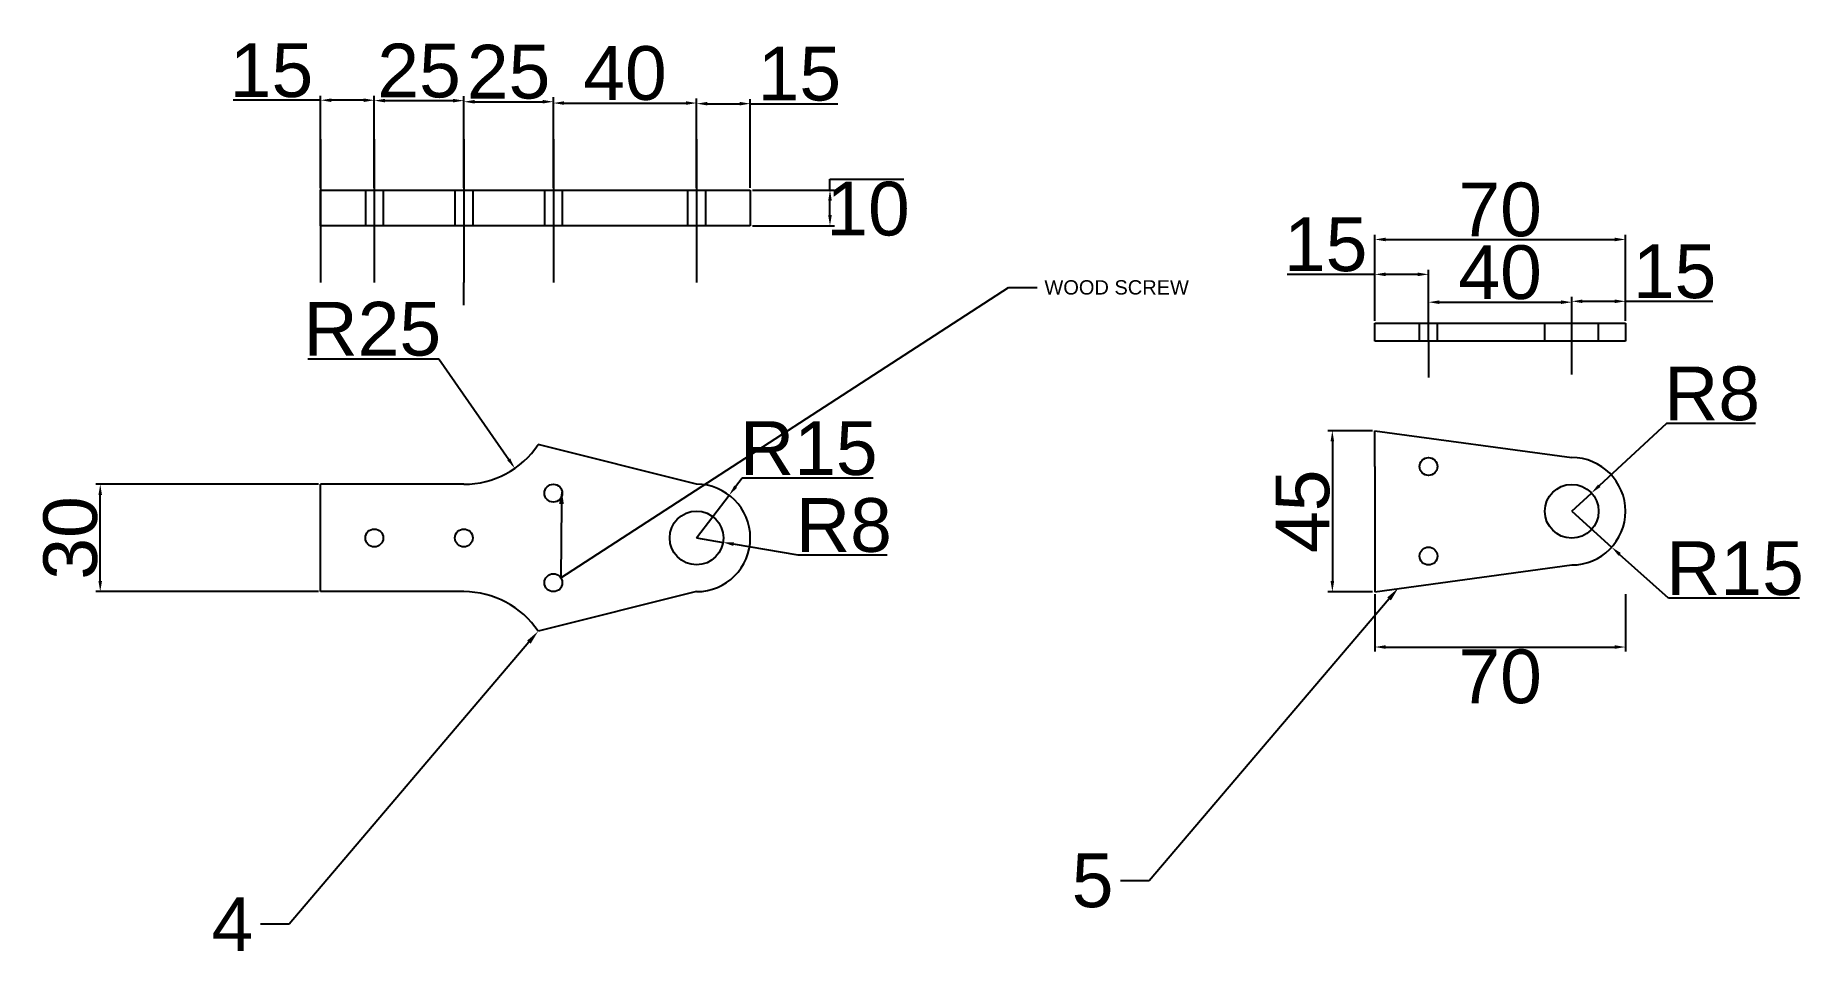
# Model space of a CAD drawing. Header units: millimetres. Extents: x -3009 to 55097, y -2803 to 5841.
# Drawn here: x 16373.5 to 16866.6, y 4916.2 to 5176.6 of the extents above; entities that cross this region are included whole.
import ezdxf
from ezdxf import colors
from ezdxf.entities.mleader import LeaderData, LeaderLine
from ezdxf.math import Vec2, Vec3

# ---------------------------------------------------------------- set-up
doc = ezdxf.new("R2010")
doc.units = ezdxf.units.MM
doc.layers.add('DIM', color=10, linetype='Continuous')
doc.layers.add('SC', color=5, linetype='Continuous')
doc.styles.get("Standard").update_dxf_attribs({"font": 'arial.ttf', "height": 15})
doc.dimstyles.new('DIM', dxfattribs={"dimtxt": 15, "dimasz": 3, "dimexe": 1.25, "dimexo": 0.625, "dimtad": 2, "dimtoh": 1, "dimdec": 0, "dimtxsty": 'Standard', "dimcen": 2.5, "dimclrd": 1, "dimclre": 4, "dimclrt": 1, "dimadec": 0, "dimazin": 0, "dimtfac": 1, "dimtdec": 0, "dimtmove": 0, "dimatfit": 3, "dimfxl": 1, "dimtfillclr": 4, "dimarcsym": 0})

msp = doc.modelspace()

# ---------------------------------------------------------------- blocks, each defined once
blk = doc.blocks.new('*D99')
at = {"layer": 'Defpoints', "color": 0, "transparency": 16777216}
for p in [(16817.63, 5119.61), (16747.63, 5096.23), (16817.63, 5096.23)]:
    blk.add_point(p, dxfattribs=at)
at = {"layer": 'DIM', "color": 4, "lineweight": -2, "transparency": 16777216}
for p, q in [((16747.63, 5096.85), (16747.63, 5120.86)), ((16817.63, 5096.85), (16817.63, 5120.86))]:
    blk.add_line(p, q, dxfattribs=at)
at = {"layer": 'DIM', "color": 1, "lineweight": -2, "transparency": 16777216}
blk.add_line((16750.63, 5119.61), (16814.63, 5119.61), dxfattribs=at)
at = {"layer": 'DIM', "color": 1, "transparency": 16777216}
for points in [[(16750.63, 5120.11), (16750.63, 5119.11), (16747.63, 5119.61)], [(16814.63, 5120.11), (16814.63, 5119.11), (16817.63, 5119.61)]]:
    blk.add_solid(points, dxfattribs=at)
at = {"layer": 'DIM', "color": 1, "transparency": 16777216, "insert": (16782.63, 5127.89), "char_height": 15, "attachment_point": 5}
blk.add_mtext('70', dxfattribs=at)
blk = doc.blocks.new('*D100')
at = {"layer": 'Defpoints', "color": 0, "transparency": 16777216}
for p in [(16747.63, 5109.86), (16747.63, 5096.23), (16762.63, 5096.23)]:
    blk.add_point(p, dxfattribs=at)
at = {"layer": 'DIM', "color": 1, "lineweight": -2, "transparency": 16777216}
for p, q in [((16747.63, 5109.86), (16723.19, 5109.86)), ((16759.63, 5109.86), (16750.63, 5109.86))]:
    blk.add_line(p, q, dxfattribs=at)
at = {"layer": 'DIM', "color": 4, "lineweight": -2, "transparency": 16777216}
for p, q in [((16747.63, 5096.85), (16747.63, 5111.11)), ((16762.63, 5096.85), (16762.63, 5111.11))]:
    blk.add_line(p, q, dxfattribs=at)
at = {"layer": 'DIM', "color": 1, "transparency": 16777216}
for points in [[(16750.63, 5110.36), (16750.63, 5109.36), (16747.63, 5109.86)], [(16759.63, 5110.36), (16759.63, 5109.36), (16762.63, 5109.86)]]:
    blk.add_solid(points, dxfattribs=at)
at = {"layer": 'DIM', "color": 1, "transparency": 16777216, "insert": (16733.91, 5118.15), "char_height": 15, "attachment_point": 5}
blk.add_mtext('15', dxfattribs=at)
blk = doc.blocks.new('*D101')
at = {"layer": 'Defpoints', "color": 0, "transparency": 16777216}
for p in [(16802.63, 5102.09), (16762.63, 5096.23), (16802.63, 5096.23)]:
    blk.add_point(p, dxfattribs=at)
at = {"layer": 'DIM', "color": 4, "lineweight": -2, "transparency": 16777216}
for p, q in [((16762.63, 5096.85), (16762.63, 5103.34)), ((16802.63, 5096.85), (16802.63, 5103.34))]:
    blk.add_line(p, q, dxfattribs=at)
at = {"layer": 'DIM', "color": 1, "lineweight": -2, "transparency": 16777216}
blk.add_line((16765.63, 5102.09), (16799.63, 5102.09), dxfattribs=at)
at = {"layer": 'DIM', "color": 1, "transparency": 16777216}
for points in [[(16765.63, 5102.59), (16765.63, 5101.59), (16762.63, 5102.09)], [(16799.63, 5102.59), (16799.63, 5101.59), (16802.63, 5102.09)]]:
    blk.add_solid(points, dxfattribs=at)
at = {"layer": 'DIM', "color": 1, "transparency": 16777216, "insert": (16782.63, 5110.37), "char_height": 15, "attachment_point": 5}
blk.add_mtext('40', dxfattribs=at)
blk = doc.blocks.new('*D102')
at = {"layer": 'Defpoints', "color": 0, "transparency": 16777216}
for p in [(16817.63, 5102.34), (16802.63, 5096.23), (16817.63, 5096.23)]:
    blk.add_point(p, dxfattribs=at)
at = {"layer": 'DIM', "color": 4, "lineweight": -2, "transparency": 16777216}
for p, q in [((16802.63, 5096.85), (16802.63, 5103.59)), ((16817.63, 5096.85), (16817.63, 5103.59))]:
    blk.add_line(p, q, dxfattribs=at)
at = {"layer": 'DIM', "color": 1, "lineweight": -2, "transparency": 16777216}
for p, q in [((16805.63, 5102.34), (16814.63, 5102.34)), ((16817.63, 5102.34), (16842.06, 5102.34))]:
    blk.add_line(p, q, dxfattribs=at)
at = {"layer": 'DIM', "color": 1, "transparency": 16777216}
for points in [[(16805.63, 5102.84), (16805.63, 5101.84), (16802.63, 5102.34)], [(16814.63, 5102.84), (16814.63, 5101.84), (16817.63, 5102.34)]]:
    blk.add_solid(points, dxfattribs=at)
at = {"layer": 'DIM', "color": 1, "transparency": 16777216, "insert": (16831.35, 5110.62), "char_height": 15, "attachment_point": 5}
blk.add_mtext('15', dxfattribs=at)
blk = doc.blocks.new('*D103')
at = {"layer": 'Defpoints', "color": 0, "transparency": 16777216}
for p in [(16747.63, 5066.2), (16735.77, 5021.2), (16747.63, 5021.2)]:
    blk.add_point(p, dxfattribs=at)
at = {"layer": 'DIM', "color": 4, "lineweight": -2, "transparency": 16777216}
for p, q in [((16747, 5066.2), (16734.52, 5066.2)), ((16747, 5021.2), (16734.52, 5021.2))]:
    blk.add_line(p, q, dxfattribs=at)
at = {"layer": 'DIM', "color": 1, "lineweight": -2, "transparency": 16777216}
blk.add_line((16735.77, 5063.2), (16735.77, 5024.2), dxfattribs=at)
at = {"layer": 'DIM', "color": 1, "transparency": 16777216}
for points in [[(16735.27, 5063.2), (16736.27, 5063.2), (16735.77, 5066.2)], [(16735.27, 5024.2), (16736.27, 5024.2), (16735.77, 5021.2)]]:
    blk.add_solid(points, dxfattribs=at)
at = {"layer": 'DIM', "color": 1, "transparency": 16777216, "insert": (16727.51, 5043.7), "char_height": 15, "attachment_point": 5, "rotation": 90}
blk.add_mtext('45', dxfattribs=at)
blk = doc.blocks.new('*D104')
at = {"layer": 'Defpoints', "color": 0, "transparency": 16777216}
for p in [(16808.13, 5048.8), (16802.63, 5043.7)]:
    blk.add_point(p, dxfattribs=at)
at = {"layer": 'DIM', "color": 1, "lineweight": -2, "transparency": 16777216}
for p, q in [((16829.11, 5068.22), (16810.33, 5050.84)), ((16853.95, 5068.22), (16829.11, 5068.22)), ((16802.63, 5043.7), (16808.13, 5048.8))]:
    blk.add_line(p, q, dxfattribs=at)
at = {"layer": 'DIM', "color": 1, "transparency": 16777216}
blk.add_solid([(16809.99, 5051.2), (16810.67, 5050.47), (16808.13, 5048.8)], dxfattribs=at)
at = {"layer": 'DIM', "color": 1, "transparency": 16777216, "insert": (16841.84, 5076.51), "char_height": 15, "attachment_point": 5}
blk.add_mtext('R8', dxfattribs=at)
blk = doc.blocks.new('*D105')
at = {"layer": 'Defpoints', "color": 0, "transparency": 16777216}
for p in [(16802.63, 5043.7), (16813.78, 5033.67)]:
    blk.add_point(p, dxfattribs=at)
at = {"layer": 'DIM', "color": 1, "lineweight": -2, "transparency": 16777216}
for p, q in [((16802.63, 5043.7), (16813.78, 5033.67)), ((16829.63, 5019.42), (16816.01, 5031.67)), ((16866.21, 5019.42), (16829.63, 5019.42))]:
    blk.add_line(p, q, dxfattribs=at)
at = {"layer": 'DIM', "color": 1, "transparency": 16777216}
blk.add_solid([(16816.35, 5032.04), (16815.68, 5031.3), (16813.78, 5033.67)], dxfattribs=at)
at = {"layer": 'DIM', "color": 1, "transparency": 16777216, "insert": (16848.24, 5027.71), "char_height": 15, "attachment_point": 5}
blk.add_mtext('R15', dxfattribs=at)
blk = doc.blocks.new('*D110')
at = {"layer": 'Defpoints', "color": 0, "transparency": 16777216}
for p in [(16453.21, 5158.49), (16453.21, 5133.4), (16468.21, 5133.4)]:
    blk.add_point(p, dxfattribs=at)
at = {"layer": 'DIM', "color": 1, "lineweight": -2, "transparency": 16777216}
for p, q in [((16453.21, 5158.49), (16428.77, 5158.49)), ((16465.21, 5158.49), (16456.21, 5158.49))]:
    blk.add_line(p, q, dxfattribs=at)
at = {"layer": 'DIM', "color": 4, "lineweight": -2, "transparency": 16777216}
for p, q in [((16453.21, 5134.03), (16453.21, 5159.74)), ((16468.21, 5134.03), (16468.21, 5159.74))]:
    blk.add_line(p, q, dxfattribs=at)
at = {"layer": 'DIM', "color": 1, "transparency": 16777216}
for points in [[(16456.21, 5158.99), (16456.21, 5157.99), (16453.21, 5158.49)], [(16465.21, 5158.99), (16465.21, 5157.99), (16468.21, 5158.49)]]:
    blk.add_solid(points, dxfattribs=at)
at = {"layer": 'DIM', "color": 1, "transparency": 16777216, "insert": (16439.49, 5166.78), "char_height": 15, "attachment_point": 5}
blk.add_mtext('15', dxfattribs=at)
blk = doc.blocks.new('*D111')
at = {"layer": 'Defpoints', "color": 0, "transparency": 16777216}
for p in [(16493.21, 5158.38), (16468.21, 5133.4), (16493.21, 5133.4)]:
    blk.add_point(p, dxfattribs=at)
at = {"layer": 'DIM', "color": 4, "lineweight": -2, "transparency": 16777216}
for p, q in [((16468.21, 5134.03), (16468.21, 5159.63)), ((16493.21, 5134.03), (16493.21, 5159.63))]:
    blk.add_line(p, q, dxfattribs=at)
at = {"layer": 'DIM', "color": 1, "lineweight": -2, "transparency": 16777216}
blk.add_line((16471.21, 5158.38), (16490.21, 5158.38), dxfattribs=at)
at = {"layer": 'DIM', "color": 1, "transparency": 16777216}
for points in [[(16471.21, 5158.88), (16471.21, 5157.88), (16468.21, 5158.38)], [(16490.21, 5158.88), (16490.21, 5157.88), (16493.21, 5158.38)]]:
    blk.add_solid(points, dxfattribs=at)
at = {"layer": 'DIM', "color": 1, "transparency": 16777216, "insert": (16480.71, 5166.67), "char_height": 15, "attachment_point": 5}
blk.add_mtext('25', dxfattribs=at)
blk = doc.blocks.new('*D112')
at = {"layer": 'Defpoints', "color": 0, "transparency": 16777216}
for p in [(16518.21, 5158.07), (16493.21, 5133.4), (16518.21, 5133.4)]:
    blk.add_point(p, dxfattribs=at)
at = {"layer": 'DIM', "color": 4, "lineweight": -2, "transparency": 16777216}
for p, q in [((16493.21, 5134.03), (16493.21, 5159.32)), ((16518.21, 5134.03), (16518.21, 5159.32))]:
    blk.add_line(p, q, dxfattribs=at)
at = {"layer": 'DIM', "color": 1, "lineweight": -2, "transparency": 16777216}
blk.add_line((16496.21, 5158.07), (16515.21, 5158.07), dxfattribs=at)
at = {"layer": 'DIM', "color": 1, "transparency": 16777216}
for points in [[(16496.21, 5158.57), (16496.21, 5157.57), (16493.21, 5158.07)], [(16515.21, 5158.57), (16515.21, 5157.57), (16518.21, 5158.07)]]:
    blk.add_solid(points, dxfattribs=at)
at = {"layer": 'DIM', "color": 1, "transparency": 16777216, "insert": (16505.71, 5166.36), "char_height": 15, "attachment_point": 5}
blk.add_mtext('25', dxfattribs=at)
blk = doc.blocks.new('*D113')
at = {"layer": 'Defpoints', "color": 0, "transparency": 16777216}
for p in [(16558.21, 5157.7), (16518.21, 5133.4), (16558.21, 5133.4)]:
    blk.add_point(p, dxfattribs=at)
at = {"layer": 'DIM', "color": 4, "lineweight": -2, "transparency": 16777216}
for p, q in [((16518.21, 5134.03), (16518.21, 5158.95)), ((16558.21, 5134.03), (16558.21, 5158.95))]:
    blk.add_line(p, q, dxfattribs=at)
at = {"layer": 'DIM', "color": 1, "lineweight": -2, "transparency": 16777216}
blk.add_line((16521.21, 5157.7), (16555.21, 5157.7), dxfattribs=at)
at = {"layer": 'DIM', "color": 1, "transparency": 16777216}
for points in [[(16521.21, 5158.2), (16521.21, 5157.2), (16518.21, 5157.7)], [(16555.21, 5158.2), (16555.21, 5157.2), (16558.21, 5157.7)]]:
    blk.add_solid(points, dxfattribs=at)
at = {"layer": 'DIM', "color": 1, "transparency": 16777216, "insert": (16538.21, 5165.99), "char_height": 15, "attachment_point": 5}
blk.add_mtext('40', dxfattribs=at)
blk = doc.blocks.new('*D114')
at = {"layer": 'Defpoints', "color": 0, "transparency": 16777216}
for p in [(16573.21, 5157.53), (16558.21, 5133.4), (16573.21, 5133.4)]:
    blk.add_point(p, dxfattribs=at)
at = {"layer": 'DIM', "color": 4, "lineweight": -2, "transparency": 16777216}
for p, q in [((16558.21, 5134.03), (16558.21, 5158.78)), ((16573.21, 5134.03), (16573.21, 5158.78))]:
    blk.add_line(p, q, dxfattribs=at)
at = {"layer": 'DIM', "color": 1, "lineweight": -2, "transparency": 16777216}
for p, q in [((16561.21, 5157.53), (16570.21, 5157.53)), ((16573.21, 5157.53), (16597.64, 5157.53))]:
    blk.add_line(p, q, dxfattribs=at)
at = {"layer": 'DIM', "color": 1, "transparency": 16777216}
for points in [[(16561.21, 5158.03), (16561.21, 5157.03), (16558.21, 5157.53)], [(16570.21, 5158.03), (16570.21, 5157.03), (16573.21, 5157.53)]]:
    blk.add_solid(points, dxfattribs=at)
at = {"layer": 'DIM', "color": 1, "transparency": 16777216, "insert": (16586.92, 5165.81), "char_height": 15, "attachment_point": 5}
blk.add_mtext('15', dxfattribs=at)
blk = doc.blocks.new('*D115')
at = {"layer": 'Defpoints', "color": 0, "transparency": 16777216}
for p in [(16573.21, 5133.4), (16595.47, 5133.4), (16573.21, 5123.4)]:
    blk.add_point(p, dxfattribs=at)
at = {"layer": 'DIM', "color": 4, "lineweight": -2, "transparency": 16777216}
for p, q in [((16573.83, 5133.4), (16596.72, 5133.4)), ((16573.83, 5123.4), (16596.72, 5123.4))]:
    blk.add_line(p, q, dxfattribs=at)
at = {"layer": 'DIM', "color": 1, "lineweight": -2, "transparency": 16777216}
for p, q in [((16595.47, 5133.4), (16595.47, 5136.4)), ((16595.47, 5136.4), (16616.12, 5136.4)), ((16595.47, 5126.4), (16595.47, 5130.4))]:
    blk.add_line(p, q, dxfattribs=at)
at = {"layer": 'DIM', "color": 1, "transparency": 16777216}
for points in [[(16594.97, 5130.4), (16595.97, 5130.4), (16595.47, 5133.4)], [(16594.97, 5126.4), (16595.97, 5126.4), (16595.47, 5123.4)]]:
    blk.add_solid(points, dxfattribs=at)
at = {"layer": 'DIM', "color": 1, "transparency": 16777216, "insert": (16606.1, 5128.12), "char_height": 15, "attachment_point": 5}
blk.add_mtext('10', dxfattribs=at)
blk = doc.blocks.new('*D107')
at = {"layer": 'Defpoints', "color": 0, "transparency": 16777216}
for p in [(16567.3, 5048.18), (16558.21, 5036.25)]:
    blk.add_point(p, dxfattribs=at)
at = {"layer": 'DIM', "color": 1, "lineweight": -2, "transparency": 16777216}
for p, q in [((16570.94, 5052.95), (16569.12, 5050.56)), ((16607.52, 5052.95), (16570.94, 5052.95)), ((16558.21, 5036.25), (16567.3, 5048.18))]:
    blk.add_line(p, q, dxfattribs=at)
at = {"layer": 'DIM', "color": 1, "transparency": 16777216}
blk.add_solid([(16568.73, 5050.87), (16569.52, 5050.26), (16567.3, 5048.18)], dxfattribs=at)
at = {"layer": 'DIM', "color": 1, "transparency": 16777216, "insert": (16589.55, 5061.23), "char_height": 15, "attachment_point": 5}
blk.add_mtext('R15', dxfattribs=at)
blk = doc.blocks.new('*D108')
at = {"layer": 'Defpoints', "color": 0, "transparency": 16777216}
for p in [(16558.21, 5036.25), (16565.6, 5035.01)]:
    blk.add_point(p, dxfattribs=at)
at = {"layer": 'DIM', "color": 1, "lineweight": -2, "transparency": 16777216}
for p, q in [((16558.21, 5036.25), (16565.6, 5035.01)), ((16586.62, 5031.48), (16568.56, 5034.51)), ((16611.47, 5031.48), (16586.62, 5031.48))]:
    blk.add_line(p, q, dxfattribs=at)
at = {"layer": 'DIM', "color": 1, "transparency": 16777216}
blk.add_solid([(16568.64, 5035.01), (16568.48, 5034.02), (16565.6, 5035.01)], dxfattribs=at)
at = {"layer": 'DIM', "color": 1, "transparency": 16777216, "insert": (16599.36, 5039.76), "char_height": 15, "attachment_point": 5}
blk.add_mtext('R8', dxfattribs=at)
blk = doc.blocks.new('*D109')
at = {"layer": 'Defpoints', "color": 0, "transparency": 16777216}
for p in [(16493.21, 5076.25), (16507.45, 5055.71)]:
    blk.add_point(p, dxfattribs=at)
at = {"layer": 'DIM', "color": 1, "lineweight": -2, "transparency": 16777216}
for p, q in [((16449.67, 5086.28), (16486.25, 5086.28)), ((16486.25, 5086.28), (16505.74, 5058.18))]:
    blk.add_line(p, q, dxfattribs=at)
at = {"layer": 'DIM', "color": 1, "transparency": 16777216}
blk.add_solid([(16506.15, 5058.46), (16505.33, 5057.89), (16507.45, 5055.71)], dxfattribs=at)
at = {"layer": 'DIM', "color": 1, "transparency": 16777216, "insert": (16467.65, 5094.57), "char_height": 15, "attachment_point": 5}
blk.add_mtext('R25', dxfattribs=at)
blk = doc.blocks.new('*D116')
at = {"layer": 'Defpoints', "color": 0, "transparency": 16777216}
for p in [(16391.66, 5051.25), (16453.21, 5051.25), (16453.21, 5021.25)]:
    blk.add_point(p, dxfattribs=at)
at = {"layer": 'DIM', "color": 4, "lineweight": -2, "transparency": 16777216}
for p, q in [((16452.58, 5051.25), (16390.41, 5051.25)), ((16452.58, 5021.25), (16390.41, 5021.25))]:
    blk.add_line(p, q, dxfattribs=at)
at = {"layer": 'DIM', "color": 1, "lineweight": -2, "transparency": 16777216}
blk.add_line((16391.66, 5024.25), (16391.66, 5048.25), dxfattribs=at)
at = {"layer": 'DIM', "color": 1, "transparency": 16777216}
for points in [[(16391.16, 5048.25), (16392.16, 5048.25), (16391.66, 5051.25)], [(16391.16, 5024.25), (16392.16, 5024.25), (16391.66, 5021.25)]]:
    blk.add_solid(points, dxfattribs=at)
at = {"layer": 'DIM', "color": 1, "transparency": 16777216, "insert": (16383.37, 5036.25), "char_height": 15, "attachment_point": 5, "rotation": 90}
blk.add_mtext('30', dxfattribs=at)
blk = doc.blocks.new('*D117')
at = {"layer": 'Defpoints', "color": 0, "transparency": 16777216}
for p in [(16747.63, 5021.2), (16817.63, 5021.2), (16817.63, 5005.79)]:
    blk.add_point(p, dxfattribs=at)
at = {"layer": 'SC', "color": 4, "lineweight": -2, "transparency": 16777216}
for p, q in [((16747.63, 5020.58), (16747.63, 5004.54)), ((16817.63, 5020.58), (16817.63, 5004.54))]:
    blk.add_line(p, q, dxfattribs=at)
at = {"layer": 'SC', "color": 1, "lineweight": -2, "transparency": 16777216}
blk.add_line((16750.63, 5005.79), (16814.63, 5005.79), dxfattribs=at)
at = {"layer": 'SC', "color": 1, "transparency": 16777216}
for points in [[(16750.63, 5006.29), (16750.63, 5005.29), (16747.63, 5005.79)], [(16814.63, 5006.29), (16814.63, 5005.29), (16817.63, 5005.79)]]:
    blk.add_solid(points, dxfattribs=at)
at = {"layer": 'SC', "color": 1, "transparency": 16777216, "insert": (16782.63, 4997.5), "char_height": 15, "attachment_point": 5}
blk.add_mtext('70', dxfattribs=at)

# ---------------------------------------------------------------- dimensions: what is measured, and where the dimension line sits
at = {"layer": 'DIM'}
for base, p1, p2, picture, middle in [((16453.21, 5158.49), (16468.21, 5133.4), (16453.21, 5133.4), '*D110', (16439.49, 5166.78)), ((16493.21, 5158.38), (16468.21, 5133.4), (16493.21, 5133.4), '*D111', (16480.71, 5166.67)), ((16518.21, 5158.07), (16493.21, 5133.4), (16518.21, 5133.4), '*D112', (16505.71, 5166.36)), ((16558.21, 5157.7), (16518.21, 5133.4), (16558.21, 5133.4), '*D113', (16538.21, 5165.99)), ((16573.21, 5157.53), (16558.21, 5133.4), (16573.21, 5133.4), '*D114', (16586.92, 5165.81)), ((16817.63, 5119.61), (16747.63, 5096.23), (16817.63, 5096.23), '*D99', (16782.63, 5127.89)), ((16747.63, 5109.86), (16762.63, 5096.23), (16747.63, 5096.23), '*D100', (16733.91, 5118.15)), ((16802.63, 5102.09), (16762.63, 5096.23), (16802.63, 5096.23), '*D101', (16782.63, 5110.37)), ((16817.63, 5102.34), (16802.63, 5096.23), (16817.63, 5096.23), '*D102', (16831.35, 5110.62))]:
    dim = msp.add_linear_dim(base=base, p1=p1, p2=p2, dimstyle='DIM', dxfattribs=at)
    dim.commit()
    dim.dimension.update_dxf_attribs({"geometry": picture, "text_midpoint": middle})
for base, p1, p2, picture, middle in [((16595.47, 5133.4), (16573.21, 5123.4), (16573.21, 5133.4), '*D115', (16606.1, 5128.12)), ((16735.77, 5021.2), (16747.63, 5066.2), (16747.63, 5021.2), '*D103', (16727.51, 5043.7)), ((16391.66, 5051.25), (16453.21, 5021.25), (16453.21, 5051.25), '*D116', (16383.37, 5036.25))]:
    dim = msp.add_linear_dim(base=base, p1=p1, p2=p2, angle=90, dimstyle='DIM', dxfattribs=at)
    dim.commit()
    dim.dimension.update_dxf_attribs({"geometry": picture, "text_midpoint": middle})
for center, mpoint, picture, middle in [((16493.21, 5076.25), (16507.45, 5055.71), '*D109', (16467.65, 5086.28)), ((16802.63, 5043.7), (16808.13, 5048.8), '*D104', (16841.84, 5068.22))]:
    dim = msp.add_radius_dim(center=center, mpoint=mpoint, dimstyle='DIM', dxfattribs=at)
    dim.commit()
    dim.dimension.update_dxf_attribs({"geometry": picture, "text_midpoint": middle, "dimtype": 164})
for center, mpoint, picture, middle in [((16558.21, 5036.25), (16567.3, 5048.18), '*D107', (16589.55, 5061.23)), ((16558.2053, 5036.2535), (16565.6017, 5035.0115), '*D108', (16599.3591, 5039.765)), ((16802.63, 5043.7), (16813.78, 5033.67), '*D105', (16848.24, 5027.71))]:
    dim = msp.add_radius_dim(center=center, mpoint=mpoint, dimstyle='DIM', dxfattribs=at)
    dim.commit()
    dim.dimension.update_dxf_attribs({"geometry": picture, "text_midpoint": middle})
at = {"layer": 'SC'}
dim = msp.add_linear_dim(base=(16817.63, 5005.79), p1=(16747.63, 5021.2), p2=(16817.63, 5021.2), dimstyle='DIM', dxfattribs=at)
dim.commit()
dim.dimension.update_dxf_attribs({"geometry": '*D117', "text_midpoint": (16782.63, 4997.5)})

# ---------------------------------------------------------------- linework, layer by layer
for p, q in [((16453.21, 5147.62), (16453.21, 5107.58)), ((16468.21, 5147.62), (16468.21, 5107.58)), ((16493.21, 5147.62), (16493.21, 5107.58)), ((16518.21, 5147.62), (16518.21, 5107.58)), ((16558.21, 5147.62), (16558.21, 5107.58)), ((16453.21, 5133.4), (16468.21, 5133.4)), ((16453.21, 5123.4), (16453.21, 5133.4)), ((16465.71, 5133.4), (16465.71, 5123.4)), ((16468.21, 5133.4), (16493.21, 5133.4)), ((16470.71, 5133.4), (16470.71, 5123.4)), ((16490.71, 5133.4), (16490.71, 5123.4)), ((16493.21, 5133.4), (16518.21, 5133.4)), ((16495.71, 5133.4), (16495.71, 5123.4)), ((16515.71, 5133.4), (16515.71, 5123.4)), ((16518.21, 5133.4), (16558.21, 5133.4)), ((16520.71, 5133.4), (16520.71, 5123.4)), ((16555.71, 5133.4), (16555.71, 5123.4)), ((16558.21, 5133.4), (16573.21, 5133.4)), ((16560.71, 5133.4), (16560.71, 5123.4)), ((16573.21, 5133.4), (16573.21, 5123.4)), ((16573.21, 5123.4), (16453.21, 5123.4)), ((16493.21, 5101.25), (16493.21, 5107.58)), ((16762.63, 5091.23), (16762.63, 5101.77)), ((16802.63, 5081.91), (16802.63, 5101.75)), ((16747.63, 5096.23), (16762.63, 5096.23)), ((16747.63, 5091.23), (16747.63, 5096.23)), ((16760.13, 5091.23), (16760.13, 5096.23)), ((16762.63, 5096.23), (16802.63, 5096.23)), ((16765.13, 5091.23), (16765.13, 5096.23)), ((16795.13, 5091.23), (16795.13, 5096.23)), ((16802.63, 5096.23), (16817.63, 5096.23)), ((16810.13, 5091.23), (16810.13, 5096.23)), ((16817.63, 5096.23), (16817.63, 5091.23)), ((16817.63, 5091.23), (16747.63, 5091.23)), ((16762.63, 5091.23), (16762.63, 5081.06)), ((16747.63, 5056.2), (16747.63, 5066.2)), ((16747.63, 5066.2), (16802.63, 5058.7)), ((16558.21, 5051.25), (16513.96, 5062.32)), ((16747.63, 5056.2), (16747.63, 5031.2)), ((16453.21, 5021.25), (16453.21, 5051.25)), ((16493.21, 5051.25), (16453.21, 5051.25)), ((16747.63, 5031.2), (16747.63, 5021.2)), ((16747.63, 5021.2), (16802.63, 5028.7)), ((16493.21, 5021.25), (16453.21, 5021.25)), ((16558.21, 5021.25), (16513.96, 5010.19))]:
    msp.add_line(p, q)
for centre, radius in [((16762.63, 5056.2), 2.5), ((16518.21, 5048.75), 2.5), ((16802.63, 5043.7), 7.5), ((16558.21, 5036.25), 7.5), ((16468.21, 5036.25), 2.5), ((16493.21, 5036.25), 2.5), ((16762.63, 5031.2), 2.5), ((16518.21, 5023.75), 2.5)]:
    msp.add_circle(centre, radius)
for centre, radius, start, end in [((16493.21, 5076.25), 25, 270, 326.1143), ((16802.63, 5043.7), 15, 270, 90), ((16558.21, 5036.25), 15, 270, 90), ((16493.21, 4996.25), 25, 33.8857, 90)]:
    msp.add_arc(centre, radius, start, end)

msp.set_redraw_order([(e.dxf.handle, doc.entitydb.next_handle()) for e in msp.query("TEXT MTEXT ATTDEF DIMENSION ARC_DIMENSION")])  # texts and dimensions are drawn at this point

# ---------------------------------------------------------------- leaders
ml = msp.add_multileader_mtext('Standard')
ml.set_content('5', color=256)
ml.set_leader_properties()
ml.build(insert=Vec2(0, 0))
ctx = ml.context
ctx.base_point, ctx.char_height, ctx.plane_origin = Vec3(16662.68, 4940.51), 15, Vec3(16754.21, 5022.27)
ctx.text_align_type = 2
notes = []
notes.append((ctx, [(0, (1, 1, 0), (16684.63, 4940.51), (-1, 0), 8, [(0, [(16754.21, 5022.27)], 0, [])])]))
ctx.mtext.insert, ctx.mtext.alignment, ctx.mtext.flow_direction = Vec3(16674.63, 4948.13), 3, 5
ml = msp.add_multileader_mtext('Standard')
ml.set_content('4', color=256)
ml.set_leader_properties()
ml.build(insert=Vec2(0, 0))
ctx = ml.context
ctx.base_point, ctx.char_height, ctx.plane_origin = Vec3(16422.01, 4928.43), 15, Vec3(16513.96, 5010.19)
ctx.text_align_type = 2
notes.append((ctx, [(0, (1, 1, 0), (16444.38, 4928.43), (-1, 0), 8, [(0, [(16513.96, 5010.19)], 0, [])])]))
ctx.mtext.insert, ctx.mtext.alignment, ctx.mtext.flow_direction = Vec3(16434.38, 4935.93), 3, 5
ml = msp.add_multileader_mtext('Standard', dxfattribs=at)
ml.set_content('WOOD SCREW', color=256)
ml.set_leader_properties()
ml.build(insert=Vec2(0, 0))
ctx = ml.context
ctx.base_point, ctx.plane_origin = Vec3(16653.36, 5106.2), Vec3(16520.51, 5049.73)
notes.append((ctx, [(0, (1, 1, 0), (16645.36, 5106.2), (1, 0), 8, [(1, [(16520.51, 5049.73), (16520.3, 5025.11)], 0, [])])]))
ctx.mtext.insert, ctx.mtext.flow_direction = Vec3(16655.36, 5108.23), 5
for ctx, leaders in notes:
    for number, flags, end, landing, length, lines in leaders:
        leader = LeaderData()
        leader.index, (leader.has_last_leader_line, leader.has_dogleg_vector, leader.attachment_direction) = number, flags
        leader.last_leader_point, leader.dogleg_vector, leader.dogleg_length = Vec3(end), Vec3(landing), length
        for number, points, colour, breaks in lines:
            line = LeaderLine()
            line.index, line.vertices, line.color, line.breaks = number, Vec3.list(points), colors.encode_raw_color(colour), breaks
            leader.lines.append(line)
        ctx.leaders.append(leader)

doc.saveas('drawing.dxf')
